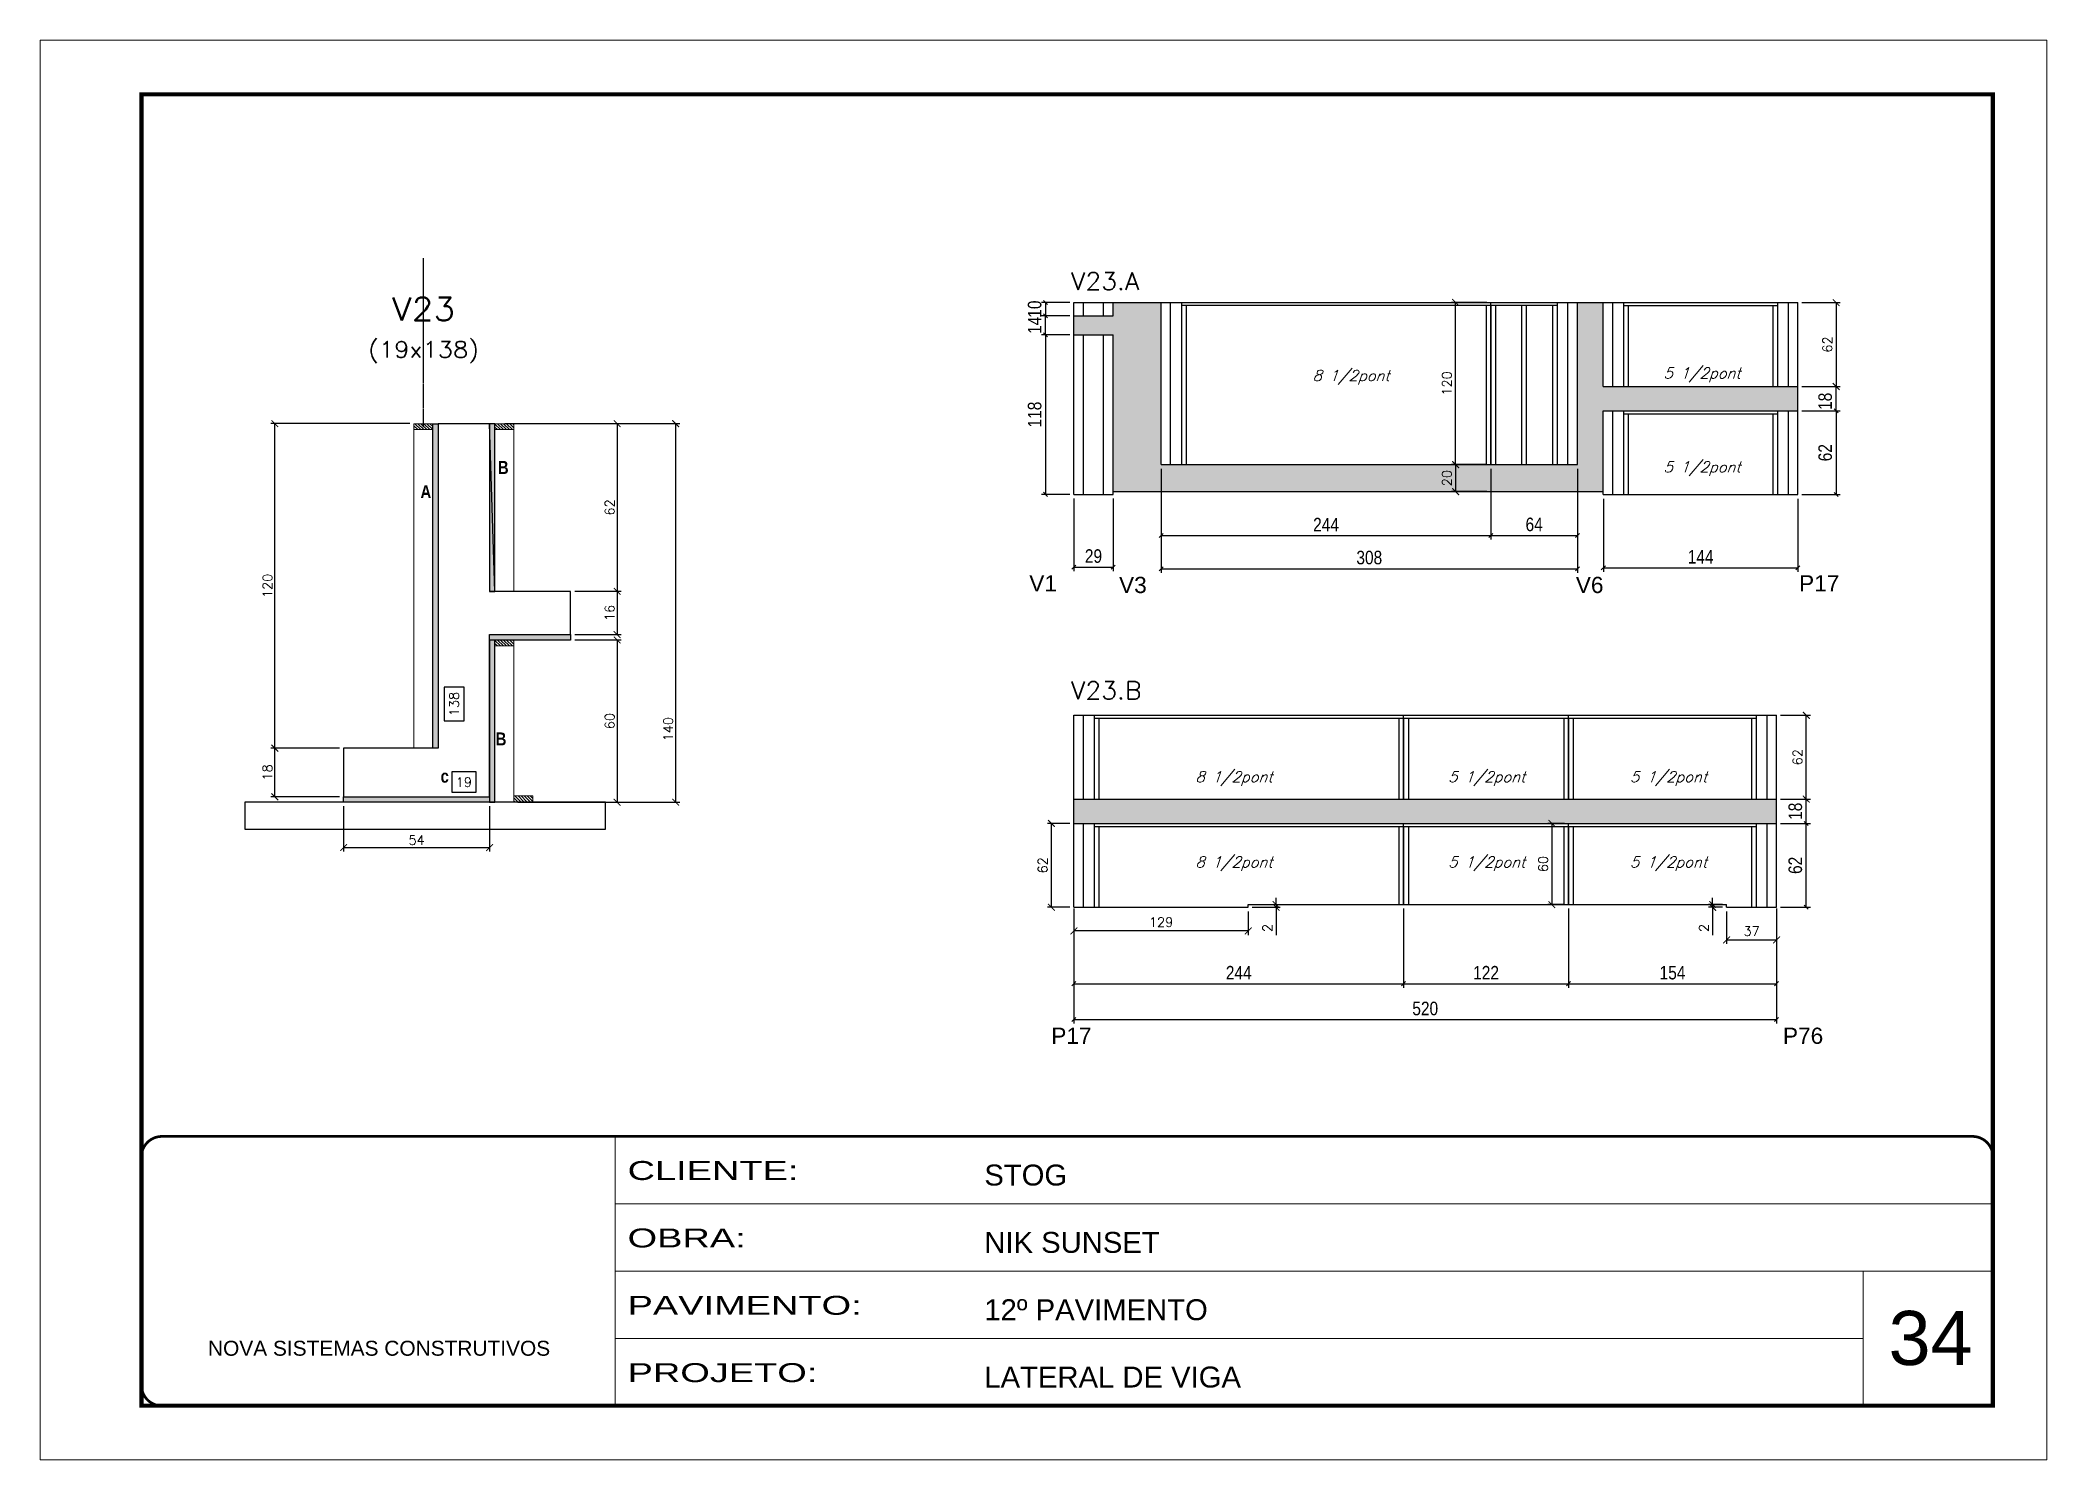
# Model space of a CAD drawing. Extents: x -10448 to -1189, y -11772 to 17235.
# Drawn here: x -8863 to -7378, y 6606 to 7656 of the extents above; entities that cross this region are included whole.
import ezdxf
from ezdxf.enums import TextEntityAlignment as Align

# ---------------------------------------------------------------- set-up
doc = ezdxf.new("R2010")
doc.units = 0
for name, pattern in [('CONTINUO', [0]), ('DASHED', [0.75, 0.5, -0.25]), ('HIDDEN', [0.375, 0.25, -0.125])]:
    doc.linetypes.add(name, pattern=pattern)
for name, color, linetype in [('5', 5, 'Continuous'), ('barrote', 251, 'Continuous'), ('COTA', 241, 'Continuous'), ('Cota Seção (2x)', 4, 'Continuous'), ('detalhes', 4, 'Continuous'), ('Painéis', 200, 'Continuous'), ('SARR_2.2x7', 40, 'Continuous'), ('SARR_3.5x7', 81, 'Continuous'), ('texto', 7, 'Continuous'), ('Texto de Titulo', 7, 'Continuous'), ('Texto Qtd Sarr', 242, 'Continuous')]:
    doc.layers.add(name, color=color, linetype=linetype)
for name, color, linetype, lineweight in [('CARIMBO', 255, 'Continuous', 9), ('CONCRETO', 251, 'Continuous', 25), ('Folhas', 255, 'Continuous', 9), ('Hachura', 251, 'Continuous', 9), ('Madeira', 126, 'Continuous', 18), ('SARRAFO DE PRESSAO', 251, 'DASHED', 9), ('Texto Seção', 7, 'Continuous', 15)]:
    doc.layers.add(name, color=color, linetype=linetype, lineweight=lineweight)
doc.styles.add('ARIAL', font='arial.ttf')
doc.styles.add('COTA TECNICA', font='techl___.ttf', dxfattribs={"height": 10})
doc.styles.add('REGUA-120', font='ROMANS.shx', dxfattribs={"height": 15})
doc.styles.add('Romans', font='romans.shx')
doc.styles.get("Standard").update_dxf_attribs({"font": 'arial.ttf'})
doc.styles.add('TECNICA', font='techb___.ttf', dxfattribs={"height": 10})
doc.styles.add('Tecnologia', font='')
doc.styles.get('Tecnologia').set_extended_font_data('Forgotten Futurist')
doc.dimstyles.new('Cota Paínel', dxfattribs={"dimtxt": 7, "dimasz": 5, "dimexe": 3, "dimexo": 3, "dimgap": 3, "dimtad": 1, "dimdec": 1, "dimzin": 12, "dimdsep": 46, "dimtxsty": 'Romans', "dimblk": 'ARCHTICK', "dimcen": 0, "dimclrd": 4, "dimclre": 4, "dimclrt": 1, "dimadec": 1, "dimazin": 3, "dimtfac": 1, "dimtdec": 1, "dimtmove": 0, "dimatfit": 3, "dimldrblk": 'OBLIQUE', "dimfxl": 1, "dimtolj": 1, "dimtzin": 12, "dimarcsym": 0})
doc.dimstyles.new('Cota Seção (2x)', dxfattribs={"dimtxt": 7, "dimasz": 5, "dimexe": 3, "dimexo": 3, "dimgap": 2, "dimtad": 3, "dimdec": 1, "dimlfac": 0.5, "dimzin": 12, "dimdsep": 46, "dimtxsty": 'Romans', "dimblk": 'ARCHTICK', "dimcen": 0, "dimclrd": 4, "dimclre": 4, "dimclrt": 1, "dimadec": 1, "dimazin": 3, "dimtfac": 1, "dimtdec": 1, "dimtmove": 0, "dimatfit": 3, "dimldrblk": 'OBLIQUE', "dimfxl": 1, "dimtolj": 1, "dimtzin": 12, "dimarcsym": 0})
doc.dimstyles.new('Cota Seção interna', dxfattribs={"dimtxt": 7, "dimasz": 6, "dimexe": 0.18, "dimexo": 2, "dimgap": -4, "dimtad": 3, "dimdec": 1, "dimlfac": 0.5, "dimzin": 12, "dimdsep": 46, "dimtxsty": 'Romans', "dimblk": 'ARCHTICK', "dimcen": 0.09, "dimse1": 1, "dimse2": 1, "dimsd1": 1, "dimsd2": 1, "dimclrd": 180, "dimclre": 5, "dimclrt": 1, "dimadec": 0, "dimazin": 3, "dimtfac": 1, "dimtdec": 1, "dimtofl": 0, "dimtmove": 0, "dimatfit": 3, "dimldrblk": 'ARCHTICK', "dimfxl": 1, "dimtolj": 1, "dimtzin": 0, "dimarcsym": 0})
doc.dimstyles.new('PAINEL', dxfattribs={"dimtxt": 10, "dimasz": 3, "dimexe": 3, "dimexo": 3, "dimgap": 3, "dimtad": 1, "dimdec": 1, "dimzin": 12, "dimdsep": 46, "dimtxsty": 'COTA TECNICA', "dimblk1": 'OBLIQUE', "dimblk2": 'OBLIQUE', "dimsah": 1, "dimcen": 0.9, "dimclrd": 4, "dimclre": 4, "dimclrt": 240, "dimadec": 1, "dimazin": 3, "dimtfac": 1, "dimtdec": 1, "dimtmove": 0, "dimatfit": 3, "dimfxl": 1, "dimtolj": 1, "dimtzin": 12, "dimarcsym": 0})

msp = doc.modelspace()

# ---------------------------------------------------------------- texts
at = {"layer": '5', "linetype": 'Continuous'}
for s, rotation, p in [('V1', 0.00004, (-8131.32, 7247.88)), ('V3', 0.00004, (-8064.88, 7246.7)), ('V6', 0.00004, (-7726.87, 7246.7)), ('P17', 359.99996, (-7561.67, 7247.91)), ('P17', 0.00004, (-8115.04, 6913.28)), ('P76', 0.00004, (-7573.6, 6913.28))]:
    msp.add_text(s, height=12, rotation=rotation, dxfattribs=at).set_placement(p)
at = {"layer": 'CARIMBO', "style": 'ARIAL'}
msp.add_text('34', height=40, dxfattribs=at).set_placement((-7495.42, 6675.77))
at = {"layer": 'detalhes', "style": 'TECNICA'}
for s, p in [('B', (-8524.54, 7334.75)), ('A', (-8581.81, 7316.89)), ('B', (-8526.19, 7133.99)), ('c', (-8566.95, 7106.46))]:
    msp.add_text(s, height=9.6, dxfattribs=at).set_placement(p)
at = {"layer": 'texto', "color": 2, "char_height": 8, "attachment_point": 5, "style": 'Romans'}
for s, insert in [('{\\Q19;\\C256;8 1/2pont}', (-7893.12, 7406.27)), ('{\\Q19;\\C256;5 1/2pont}', (-7633.41, 7408.08)), ('{\\Q19;\\C256;5 1/2pont}', (-7633.41, 7338.73)), ('{\\Q19;\\C256;8 1/2pont}', (-7979.79, 7109.51)), ('{\\Q19;\\C256;5 1/2pont}', (-7792.79, 7109.51)), ('{\\Q19;\\C256;5 1/2pont}', (-7658.26, 7109.51)), ('{\\Q19;\\C256;8 1/2pont}', (-7979.79, 7046.51)), ('{\\Q19;\\C256;5 1/2pont}', (-7792.79, 7046.51)), ('{\\Q19;\\C256;5 1/2pont}', (-7658.26, 7046.51))]:
    msp.add_mtext(s, dxfattribs=dict(at, insert=insert))
at = {"layer": 'Texto Seção', "style": 'REGUA-120', "width": 1.05}
for s, p in [('V23.A', (-8100.29, 7470.9)), ('V23.B', (-8100.29, 7168.21))]:
    msp.add_text(s, height=13, dxfattribs=at).set_placement(p)

# ---------------------------------------------------------------- blocks, each defined once
blk = doc.blocks.new('9999999999')
at = {"color": 30, "linetype": 'CONTINUO'}
for p, q in [((98564.6, 34230.2), (98564.6, 34429.4)), ((98564.6, 34379.6), (99584, 34379.6)), ((98564.6, 34329.8), (99488, 34329.8)), ((99584, 34329.8), (99488, 34329.8)), ((99488, 34329.8), (99488, 34230.2)), ((98564.6, 34280), (99488, 34280))]:
    blk.add_line(p, q, dxfattribs=at)
at = {"color": 30, "linetype": 'CONTINUO', "const_width": 2}
blk.add_lwpolyline([(99584, 34230.2), (99584, 34414.4, 0.414214), (99569, 34429.4), (98229, 34429.4, 0.414214), (98214, 34414.4), (98214, 34245.2, 0.414214), (98229, 34230.2), (99584, 34230.2)], format="xyb", dxfattribs=at)
at = {"layer": 'Folhas'}
blk.add_lwpolyline([(98139, 34190.2), (99624, 34190.2), (99624, 35240.2), (98139, 35240.2)], close=True, dxfattribs=at)
at = {"layer": 'Folhas', "color": 30, "const_width": 3}
blk.add_lwpolyline([(98214, 34230.2), (99584, 34230.2), (99584, 35200.2), (98214, 35200.2)], close=True, dxfattribs=at)
at = {"color": 7, "linetype": 'Continuous', "ltscale": 5, "style": 'ARIAL'}
for s, height, p in [('STOG', 15.48, (98837.7, 34393.1)), ('NIK SUNSET', 15.48, (98837.7, 34343.3)), ('12º PAVIMENTO', 15.483, (98837.7, 34293.5)), ('NOVA SISTEMAS CONSTRUTIVOS', 11.059, (98263.2, 34267.2)), ('LATERAL DE VIGA', 15.483, (98837.7, 34243.7))]:
    blk.add_text(s, height=height, dxfattribs=at).set_placement(p)
at = {"layer": 'Folhas', "color": 7, "style": 'Tecnologia', "width": 1.5}
for s, p in [('CLIENTE:', (98573.7, 34397.2)), ('OBRA:', (98573.7, 34347.3)), ('PAVIMENTO:', (98573.7, 34297.5)), ('PROJETO:', (98573.7, 34247.7))]:
    blk.add_text(s, height=14, dxfattribs=at).set_placement(p)
blk = doc.blocks.new('_ArchTick')
at = {"color": 0, "linetype": 'ByBlock', "const_width": 0.15}
blk.add_lwpolyline([(-0.5, -0.5), (0.5, 0.5)], dxfattribs=at)
blk = doc.blocks.new('*D935')
at = {"layer": 'COTA', "color": 4, "lineweight": -2, "transparency": 16777216}
for p, q in [((-8519.3, 7372), (-8433.3, 7372)), ((-8436.3, 7372), (-8436.3, 7248)), ((-8467.7, 7248), (-8433.3, 7248))]:
    blk.add_line(p, q, dxfattribs=at)
at = {"layer": 'Defpoints', "color": 0, "transparency": 16777216}
for p in [(-8522.3, 7372), (-8470.7, 7248), (-8436.3, 7248)]:
    blk.add_point(p, dxfattribs=at)
at = {"layer": 'COTA', "color": 4, "lineweight": -2, "transparency": 16777216, "xscale": 5, "yscale": 5, "zscale": 5}
for p, rotation in [((-8436.3, 7372), 90), ((-8436.3, 7248), 270)]:
    blk.add_blockref('_ArchTick', p, dxfattribs=dict(at, rotation=rotation))
at = {"layer": 'COTA', "color": 1, "transparency": 16777216, "insert": (-8441.8, 7310), "char_height": 7, "attachment_point": 5, "rotation": 90, "style": 'Romans'}
blk.add_mtext('\\A1;62', dxfattribs=at)
blk = doc.blocks.new('_Oblique')
at = {"color": 0, "linetype": 'ByBlock', "lineweight": -2}
blk.add_line((-0.5, -0.5), (0.5, 0.5), dxfattribs=at)
blk = doc.blocks.new('*D936')
at = {"layer": 'COTA', "color": 4, "lineweight": -2, "transparency": 16777216}
for p, q in [((-8467.7, 7248), (-8433.3, 7248)), ((-8436.3, 7248), (-8436.3, 7216)), ((-8467.7, 7216), (-8433.3, 7216))]:
    blk.add_line(p, q, dxfattribs=at)
at = {"layer": 'Defpoints', "color": 0, "transparency": 16777216}
for p in [(-8470.7, 7248), (-8470.7, 7216), (-8436.3, 7216)]:
    blk.add_point(p, dxfattribs=at)
at = {"layer": 'COTA', "color": 4, "lineweight": -2, "transparency": 16777216, "xscale": 5, "yscale": 5, "zscale": 5}
for p, rotation in [((-8436.3, 7248), 90), ((-8436.3, 7216), 270)]:
    blk.add_blockref('_ArchTick', p, dxfattribs=dict(at, rotation=rotation))
at = {"layer": 'COTA', "color": 1, "transparency": 16777216, "insert": (-8441.8, 7232), "char_height": 7, "attachment_point": 5, "rotation": 90, "style": 'Romans'}
blk.add_mtext('\\A1;16', dxfattribs=at)
blk = doc.blocks.new('*D937')
at = {"layer": 'COTA', "color": 4, "lineweight": -2, "transparency": 16777216}
for p, q in [((-8467.7, 7212), (-8433.3, 7212)), ((-8436.3, 7212), (-8436.3, 7092)), ((-8509.7, 7092), (-8433.3, 7092))]:
    blk.add_line(p, q, dxfattribs=at)
at = {"layer": 'Defpoints', "color": 0, "transparency": 16777216}
for p in [(-8470.7, 7212), (-8512.7, 7092), (-8436.3, 7092)]:
    blk.add_point(p, dxfattribs=at)
at = {"layer": 'COTA', "color": 4, "lineweight": -2, "transparency": 16777216, "xscale": 5, "yscale": 5, "zscale": 5}
for p, rotation in [((-8436.3, 7212), 90), ((-8436.3, 7092), 270)]:
    blk.add_blockref('_ArchTick', p, dxfattribs=dict(at, rotation=rotation))
at = {"layer": 'COTA', "color": 1, "transparency": 16777216, "insert": (-8441.8, 7152), "char_height": 7, "attachment_point": 5, "rotation": 90, "style": 'Romans'}
blk.add_mtext('\\A1;60', dxfattribs=at)
blk = doc.blocks.new('*D938')
at = {"layer": 'COTA', "color": 4, "lineweight": -2, "transparency": 16777216}
for p, q in [((-8519.3, 7372), (-8390, 7372)), ((-8393, 7372), (-8393, 7092)), ((-8509.7, 7092), (-8390, 7092))]:
    blk.add_line(p, q, dxfattribs=at)
at = {"layer": 'Defpoints', "color": 0, "transparency": 16777216}
for p in [(-8522.3, 7372), (-8512.7, 7092), (-8393, 7092)]:
    blk.add_point(p, dxfattribs=at)
at = {"layer": 'COTA', "color": 4, "lineweight": -2, "transparency": 16777216, "xscale": 5, "yscale": 5, "zscale": 5}
for p, rotation in [((-8393, 7372), 90), ((-8393, 7092), 270)]:
    blk.add_blockref('_ArchTick', p, dxfattribs=dict(at, rotation=rotation))
at = {"layer": 'COTA', "color": 1, "transparency": 16777216, "insert": (-8398.5, 7146), "char_height": 7, "attachment_point": 5, "rotation": 90, "style": 'Romans'}
blk.add_mtext('\\A1;140', dxfattribs=at)
blk = doc.blocks.new('*D939')
at = {"layer": 'Cota Seção (2x)', "color": 180, "lineweight": -2, "transparency": 16777216}
for p, q in [((-8549.4, 7177.1), (-8564.4, 7177.1)), ((-8564.4, 7177.1), (-8564.4, 7152.1)), ((-8549.4, 7152.1), (-8549.4, 7177.1)), ((-8564.4, 7152.1), (-8549.4, 7152.1))]:
    blk.add_line(p, q, dxfattribs=at)
at = {"layer": 'Defpoints', "color": 0, "transparency": 16777216}
for p in [(-8530.7, 7372), (-8545.4, 7096), (-8530.7, 7096)]:
    blk.add_point(p, dxfattribs=at)
at = {"layer": 'Cota Seção (2x)', "color": 1, "transparency": 16777216, "insert": (-8556.9, 7164.6), "char_height": 7, "attachment_point": 5, "rotation": 90, "style": 'Romans'}
blk.add_mtext('\\A1;138', dxfattribs=at)
blk = doc.blocks.new('*D940')
at = {"layer": 'COTA', "color": 4, "lineweight": -2, "transparency": 16777216}
for p, q in [((-8638.7, 7089), (-8638.7, 7055.5)), ((-8530.7, 7089), (-8530.7, 7055.5)), ((-8638.7, 7058.5), (-8530.7, 7058.5))]:
    blk.add_line(p, q, dxfattribs=at)
at = {"layer": 'Defpoints', "color": 0, "transparency": 16777216}
for p in [(-8638.7, 7092), (-8530.7, 7092), (-8530.7, 7058.5)]:
    blk.add_point(p, dxfattribs=at)
at = {"layer": 'COTA', "color": 4, "lineweight": -2, "transparency": 16777216, "xscale": 5, "yscale": 5, "zscale": 5, "rotation": 180}
blk.add_blockref('_ArchTick', (-8638.7, 7058.5), dxfattribs=at)
at = {"layer": 'COTA', "color": 4, "lineweight": -2, "transparency": 16777216, "xscale": 5, "yscale": 5, "zscale": 5}
blk.add_blockref('_ArchTick', (-8530.7, 7058.5), dxfattribs=at)
at = {"layer": 'COTA', "color": 1, "transparency": 16777216, "insert": (-8584.7, 7064), "char_height": 7, "attachment_point": 5, "style": 'Romans'}
blk.add_mtext('\\A1;54', dxfattribs=at)
blk = doc.blocks.new('*D941')
at = {"layer": 'Cota Seção (2x)', "color": 180, "lineweight": -2, "transparency": 16777216}
for p, q in [((-8540.7, 7114.4), (-8558.7, 7114.4)), ((-8558.7, 7114.4), (-8558.7, 7099.4)), ((-8540.7, 7099.4), (-8540.7, 7114.4)), ((-8558.7, 7099.4), (-8540.7, 7099.4))]:
    blk.add_line(p, q, dxfattribs=at)
at = {"layer": 'Defpoints', "color": 0, "transparency": 16777216}
for p in [(-8568.7, 7372), (-8530.7, 7372), (-8530.7, 7095.4)]:
    blk.add_point(p, dxfattribs=at)
at = {"layer": 'Cota Seção (2x)', "color": 1, "transparency": 16777216, "insert": (-8549.7, 7106.9), "char_height": 7, "attachment_point": 5, "style": 'Romans'}
blk.add_mtext('\\A1;19', dxfattribs=at)
blk = doc.blocks.new('*D942')
at = {"layer": 'COTA', "color": 4, "lineweight": -2, "transparency": 16777216}
for p, q in [((-8641.7, 7132), (-8692.6, 7132)), ((-8689.6, 7096), (-8689.6, 7132)), ((-8641.7, 7096), (-8692.6, 7096))]:
    blk.add_line(p, q, dxfattribs=at)
at = {"layer": 'Defpoints', "color": 0, "transparency": 16777216}
for p in [(-8689.6, 7132), (-8638.7, 7132), (-8638.7, 7096)]:
    blk.add_point(p, dxfattribs=at)
at = {"layer": 'COTA', "color": 4, "lineweight": -2, "transparency": 16777216, "xscale": 5, "yscale": 5, "zscale": 5}
for p, rotation in [((-8689.6, 7132), 90), ((-8689.6, 7096), 270)]:
    blk.add_blockref('_ArchTick', p, dxfattribs=dict(at, rotation=rotation))
at = {"layer": 'COTA', "color": 1, "transparency": 16777216, "insert": (-8695.1, 7114), "char_height": 7, "attachment_point": 5, "rotation": 90, "style": 'Romans'}
blk.add_mtext('\\A1;18', dxfattribs=at)
blk = doc.blocks.new('*D943')
at = {"layer": 'COTA', "color": 4, "lineweight": -2, "transparency": 16777216}
for p, q in [((-8589.7, 7372), (-8692.6, 7372)), ((-8689.6, 7132), (-8689.6, 7372)), ((-8641.7, 7132), (-8692.6, 7132))]:
    blk.add_line(p, q, dxfattribs=at)
at = {"layer": 'Defpoints', "color": 0, "transparency": 16777216}
for p in [(-8689.6, 7372), (-8586.7, 7372), (-8638.7, 7132)]:
    blk.add_point(p, dxfattribs=at)
at = {"layer": 'COTA', "color": 4, "lineweight": -2, "transparency": 16777216, "xscale": 5, "yscale": 5, "zscale": 5}
for p, rotation in [((-8689.6, 7372), 90), ((-8689.6, 7132), 270)]:
    blk.add_blockref('_ArchTick', p, dxfattribs=dict(at, rotation=rotation))
at = {"layer": 'COTA', "color": 1, "transparency": 16777216, "insert": (-8695.1, 7252), "char_height": 7, "attachment_point": 5, "rotation": 90, "style": 'Romans'}
blk.add_mtext('\\A1;120', dxfattribs=at)
blk = doc.blocks.new('titulo1')
at = {"layer": 'Defpoints', "color": 252, "linetype": 'HIDDEN', "ltscale": 2}
blk.add_line((0, 0), (0, 125), dxfattribs=at)
at = {"layer": 'Defpoints', "style": 'Romans', "oblique": 15}
blk.add_attdef('FOLHA', text='', height=10, dxfattribs=at).set_placement((0, 15.6), align=Align.MIDDLE_CENTER)
at = {"layer": 'Texto Qtd Sarr', "color": 3, "style": 'Romans', "oblique": 15}
for tag, height, p in [('TITULO', 17, (0, 71.4)), ('SEÇÃO', 12, (0, 41.5))]:
    blk.add_attdef(tag, text='', height=height, dxfattribs=at).set_placement(p, align=Align.MIDDLE_CENTER)
blk = doc.blocks.new('*D946')
at = {"layer": 'COTA', "color": 4, "linetype": 'ByBlock', "lineweight": -2, "transparency": 16777216}
for p, q in [((-8033.7, 7338.7), (-8033.7, 7286.3)), ((-7789.7, 7338.7), (-7789.7, 7286.3)), ((-8033.7, 7289.3), (-7789.7, 7289.3))]:
    blk.add_line(p, q, dxfattribs=at)
at = {"layer": 'Defpoints', "color": 0, "linetype": 'ByBlock', "transparency": 16777216}
for p in [(-8033.7, 7341.7), (-7789.7, 7341.7), (-7789.7, 7289.3)]:
    blk.add_point(p, dxfattribs=at)
at = {"layer": 'COTA', "color": 4, "linetype": 'ByBlock', "lineweight": -2, "transparency": 16777216, "xscale": 3, "yscale": 3, "zscale": 3, "rotation": 180}
blk.add_blockref('_Oblique', (-8033.7, 7289.3), dxfattribs=at)
at = {"layer": 'COTA', "color": 4, "linetype": 'ByBlock', "lineweight": -2, "transparency": 16777216, "xscale": 3, "yscale": 3, "zscale": 3}
blk.add_blockref('_Oblique', (-7789.7, 7289.3), dxfattribs=at)
at = {"layer": 'COTA', "color": 240, "linetype": 'ByBlock', "transparency": 16777216, "insert": (-7911.7, 7297.3), "char_height": 10, "attachment_point": 5, "style": 'COTA TECNICA'}
blk.add_mtext('\\A1;244', dxfattribs=at)
blk = doc.blocks.new('*D947')
at = {"layer": 'COTA', "color": 4, "linetype": 'ByBlock', "lineweight": -2, "transparency": 16777216}
for p, q in [((-7789.7, 7338.7), (-7789.7, 7286.3)), ((-7725.7, 7338.7), (-7725.7, 7286.3)), ((-7789.7, 7289.3), (-7725.7, 7289.3))]:
    blk.add_line(p, q, dxfattribs=at)
at = {"layer": 'Defpoints', "color": 0, "linetype": 'ByBlock', "transparency": 16777216}
for p in [(-7789.7, 7341.7), (-7725.7, 7341.7), (-7725.7, 7289.3)]:
    blk.add_point(p, dxfattribs=at)
at = {"layer": 'COTA', "color": 4, "linetype": 'ByBlock', "lineweight": -2, "transparency": 16777216, "xscale": 3, "yscale": 3, "zscale": 3, "rotation": 180}
blk.add_blockref('_Oblique', (-7789.7, 7289.3), dxfattribs=at)
at = {"layer": 'COTA', "color": 4, "linetype": 'ByBlock', "lineweight": -2, "transparency": 16777216, "xscale": 3, "yscale": 3, "zscale": 3}
blk.add_blockref('_Oblique', (-7725.7, 7289.3), dxfattribs=at)
at = {"layer": 'COTA', "color": 240, "linetype": 'ByBlock', "transparency": 16777216, "insert": (-7757.7, 7297.4), "char_height": 10, "attachment_point": 5, "style": 'COTA TECNICA'}
blk.add_mtext('\\A1;64', dxfattribs=at)
blk = doc.blocks.new('*D949')
at = {"layer": 'COTA', "color": 4, "linetype": 'ByBlock', "lineweight": -2, "transparency": 16777216}
for p, q in [((-8033.7, 7338.7), (-8033.7, 7261.7)), ((-7725.7, 7338.7), (-7725.7, 7261.7)), ((-8033.7, 7264.7), (-7725.7, 7264.7))]:
    blk.add_line(p, q, dxfattribs=at)
at = {"layer": 'Defpoints', "color": 0, "linetype": 'ByBlock', "transparency": 16777216}
for p in [(-8033.7, 7341.7), (-7725.7, 7341.7), (-7725.7, 7264.7)]:
    blk.add_point(p, dxfattribs=at)
at = {"layer": 'COTA', "color": 4, "linetype": 'ByBlock', "lineweight": -2, "transparency": 16777216, "xscale": 3, "yscale": 3, "zscale": 3, "rotation": 180}
blk.add_blockref('_Oblique', (-8033.7, 7264.7), dxfattribs=at)
at = {"layer": 'COTA', "color": 4, "linetype": 'ByBlock', "lineweight": -2, "transparency": 16777216, "xscale": 3, "yscale": 3, "zscale": 3}
blk.add_blockref('_Oblique', (-7725.7, 7264.7), dxfattribs=at)
at = {"layer": 'COTA', "color": 240, "linetype": 'ByBlock', "transparency": 16777216, "insert": (-7879.7, 7272.9), "char_height": 10, "attachment_point": 5, "style": 'COTA TECNICA'}
blk.add_mtext('\\A1;308', dxfattribs=at)
blk = doc.blocks.new('*D948')
at = {"layer": 'COTA', "color": 4, "linetype": 'ByBlock', "lineweight": -2, "transparency": 16777216}
for p, q in [((-8098.3, 7316.7), (-8098.3, 7262.9)), ((-8069.3, 7316.7), (-8069.3, 7262.9)), ((-8098.3, 7265.9), (-8069.3, 7265.9))]:
    blk.add_line(p, q, dxfattribs=at)
at = {"layer": 'Defpoints', "color": 0, "linetype": 'ByBlock', "transparency": 16777216}
for p in [(-8098.3, 7319.7), (-8069.3, 7319.7), (-8069.3, 7265.9)]:
    blk.add_point(p, dxfattribs=at)
at = {"layer": 'COTA', "color": 4, "linetype": 'ByBlock', "lineweight": -2, "transparency": 16777216, "xscale": 3, "yscale": 3, "zscale": 3, "rotation": 180}
blk.add_blockref('_Oblique', (-8098.3, 7265.9), dxfattribs=at)
at = {"layer": 'COTA', "color": 4, "linetype": 'ByBlock', "lineweight": -2, "transparency": 16777216, "xscale": 3, "yscale": 3, "zscale": 3}
blk.add_blockref('_Oblique', (-8069.3, 7265.9), dxfattribs=at)
at = {"layer": 'COTA', "color": 240, "linetype": 'ByBlock', "transparency": 16777216, "insert": (-8083.8, 7274), "char_height": 10, "attachment_point": 5, "style": 'COTA TECNICA'}
blk.add_mtext('\\A1;29', dxfattribs=at)
blk = doc.blocks.new('*D944')
at = {"layer": 'COTA', "color": 4, "linetype": 'ByBlock', "lineweight": -2, "transparency": 16777216}
for p, q in [((-8101.3, 7437.7), (-8122.2, 7437.7)), ((-8119.2, 7437.7), (-8119.2, 7319.7)), ((-8101.3, 7319.7), (-8122.2, 7319.7))]:
    blk.add_line(p, q, dxfattribs=at)
at = {"layer": 'Defpoints', "color": 0, "linetype": 'ByBlock', "transparency": 16777216}
for p in [(-8098.3, 7437.7), (-8119.2, 7319.7), (-8098.3, 7319.7)]:
    blk.add_point(p, dxfattribs=at)
at = {"layer": 'COTA', "color": 4, "linetype": 'ByBlock', "lineweight": -2, "transparency": 16777216, "xscale": 3, "yscale": 3, "zscale": 3}
for p, rotation in [((-8119.2, 7437.7), 90), ((-8119.2, 7319.7), 270)]:
    blk.add_blockref('_Oblique', p, dxfattribs=dict(at, rotation=rotation))
at = {"layer": 'COTA', "color": 240, "linetype": 'ByBlock', "transparency": 16777216, "insert": (-8127.3, 7378.7), "char_height": 10, "attachment_point": 5, "rotation": 90, "style": 'COTA TECNICA'}
blk.add_mtext('\\A1;118', dxfattribs=at)
blk = doc.blocks.new('*D945')
at = {"layer": 'COTA', "color": 4, "linetype": 'ByBlock', "lineweight": -2, "transparency": 16777216}
for p, q in [((-8101.3, 7451.7), (-8122.2, 7451.7)), ((-8119.2, 7437.7), (-8119.2, 7451.7)), ((-8101.3, 7437.7), (-8122.2, 7437.7))]:
    blk.add_line(p, q, dxfattribs=at)
at = {"layer": 'Defpoints', "color": 0, "linetype": 'ByBlock', "transparency": 16777216}
for p in [(-8119.2, 7451.7), (-8098.3, 7451.7), (-8098.3, 7437.7)]:
    blk.add_point(p, dxfattribs=at)
at = {"layer": 'COTA', "color": 4, "linetype": 'ByBlock', "lineweight": -2, "transparency": 16777216, "xscale": 3, "yscale": 3, "zscale": 3}
for p, rotation in [((-8119.2, 7451.7), 90), ((-8119.2, 7437.7), 270)]:
    blk.add_blockref('_Oblique', p, dxfattribs=dict(at, rotation=rotation))
at = {"layer": 'COTA', "color": 240, "linetype": 'ByBlock', "transparency": 16777216, "insert": (-8127.3, 7444.7), "char_height": 10, "attachment_point": 5, "rotation": 90, "style": 'COTA TECNICA'}
blk.add_mtext('\\A1;14', dxfattribs=at)
blk = doc.blocks.new('*D950')
at = {"layer": 'COTA', "color": 4, "linetype": 'ByBlock', "lineweight": -2, "transparency": 16777216}
for p, q in [((-8101.3, 7461.7), (-8122.2, 7461.7)), ((-8119.2, 7461.7), (-8119.2, 7451.7)), ((-8101.3, 7451.7), (-8122.2, 7451.7))]:
    blk.add_line(p, q, dxfattribs=at)
at = {"layer": 'Defpoints', "color": 0, "linetype": 'ByBlock', "transparency": 16777216}
for p in [(-8098.3, 7461.7), (-8119.2, 7451.7), (-8098.3, 7451.7)]:
    blk.add_point(p, dxfattribs=at)
at = {"layer": 'COTA', "color": 4, "linetype": 'ByBlock', "lineweight": -2, "transparency": 16777216, "xscale": 3, "yscale": 3, "zscale": 3}
for p, rotation in [((-8119.2, 7461.7), 90), ((-8119.2, 7451.7), 270)]:
    blk.add_blockref('_Oblique', p, dxfattribs=dict(at, rotation=rotation))
at = {"layer": 'COTA', "color": 240, "linetype": 'ByBlock', "transparency": 16777216, "insert": (-8127.3, 7456.7), "char_height": 10, "attachment_point": 5, "rotation": 90, "style": 'COTA TECNICA'}
blk.add_mtext('\\A1;10', dxfattribs=at)
blk = doc.blocks.new('*D953')
at = {"layer": 'COTA', "color": 4, "linetype": 'ByBlock', "lineweight": -2, "transparency": 16777216}
for p, q in [((-7706.5, 7316.5), (-7706.5, 7262.4)), ((-7562.5, 7316.5), (-7562.5, 7262.4)), ((-7706.5, 7265.4), (-7562.5, 7265.4))]:
    blk.add_line(p, q, dxfattribs=at)
at = {"layer": 'Defpoints', "color": 0, "linetype": 'ByBlock', "transparency": 16777216}
for p in [(-7706.5, 7319.5), (-7562.5, 7319.5), (-7562.5, 7265.4)]:
    blk.add_point(p, dxfattribs=at)
at = {"layer": 'COTA', "color": 4, "linetype": 'ByBlock', "lineweight": -2, "transparency": 16777216, "xscale": 3, "yscale": 3, "zscale": 3, "rotation": 180}
blk.add_blockref('_Oblique', (-7706.5, 7265.4), dxfattribs=at)
at = {"layer": 'COTA', "color": 4, "linetype": 'ByBlock', "lineweight": -2, "transparency": 16777216, "xscale": 3, "yscale": 3, "zscale": 3}
blk.add_blockref('_Oblique', (-7562.5, 7265.4), dxfattribs=at)
at = {"layer": 'COTA', "color": 240, "linetype": 'ByBlock', "transparency": 16777216, "insert": (-7634.5, 7273.5), "char_height": 10, "attachment_point": 5, "style": 'COTA TECNICA'}
blk.add_mtext('\\A1;144', dxfattribs=at)
blk = doc.blocks.new('*D951')
at = {"layer": 'COTA', "color": 4, "linetype": 'ByBlock', "lineweight": -2, "transparency": 16777216}
for p, q in [((-7559.5, 7381.5), (-7531.2, 7381.5)), ((-7534.2, 7381.5), (-7534.2, 7319.5)), ((-7559.5, 7319.5), (-7531.2, 7319.5))]:
    blk.add_line(p, q, dxfattribs=at)
at = {"layer": 'Defpoints', "color": 0, "linetype": 'ByBlock', "transparency": 16777216}
for p in [(-7562.5, 7381.5), (-7562.5, 7319.5), (-7534.2, 7319.5)]:
    blk.add_point(p, dxfattribs=at)
at = {"layer": 'COTA', "color": 4, "linetype": 'ByBlock', "lineweight": -2, "transparency": 16777216, "xscale": 3, "yscale": 3, "zscale": 3}
for p, rotation in [((-7534.2, 7381.5), 90), ((-7534.2, 7319.5), 270)]:
    blk.add_blockref('_Oblique', p, dxfattribs=dict(at, rotation=rotation))
at = {"layer": 'COTA', "color": 240, "linetype": 'ByBlock', "transparency": 16777216, "insert": (-7542.3, 7350.5), "char_height": 10, "attachment_point": 5, "rotation": 90, "style": 'COTA TECNICA'}
blk.add_mtext('\\A1;62', dxfattribs=at)
blk = doc.blocks.new('*D952')
at = {"layer": 'COTA', "color": 4, "linetype": 'ByBlock', "lineweight": -2, "transparency": 16777216}
for p, q in [((-7559.5, 7399.5), (-7531.2, 7399.5)), ((-7534.2, 7381.5), (-7534.2, 7399.5)), ((-7559.5, 7381.5), (-7531.2, 7381.5))]:
    blk.add_line(p, q, dxfattribs=at)
at = {"layer": 'Defpoints', "color": 0, "linetype": 'ByBlock', "transparency": 16777216}
for p in [(-7562.5, 7399.5), (-7534.2, 7399.5), (-7562.5, 7381.5)]:
    blk.add_point(p, dxfattribs=at)
at = {"layer": 'COTA', "color": 4, "linetype": 'ByBlock', "lineweight": -2, "transparency": 16777216, "xscale": 3, "yscale": 3, "zscale": 3}
for p, rotation in [((-7534.2, 7399.5), 90), ((-7534.2, 7381.5), 270)]:
    blk.add_blockref('_Oblique', p, dxfattribs=dict(at, rotation=rotation))
at = {"layer": 'COTA', "color": 240, "linetype": 'ByBlock', "transparency": 16777216, "insert": (-7542.3, 7388.5), "char_height": 10, "attachment_point": 5, "rotation": 90, "style": 'COTA TECNICA'}
blk.add_mtext('\\A1;18', dxfattribs=at)
blk = doc.blocks.new('*D954')
at = {"layer": 'COTA', "color": 4, "lineweight": -2, "transparency": 16777216}
for p, q in [((-7559.5, 7461.5), (-7531.2, 7461.5)), ((-7534.2, 7461.5), (-7534.2, 7399.5)), ((-7559.5, 7399.5), (-7531.2, 7399.5))]:
    blk.add_line(p, q, dxfattribs=at)
at = {"layer": 'Defpoints', "color": 0, "transparency": 16777216}
for p in [(-7562.5, 7461.5), (-7562.5, 7399.5), (-7534.2, 7399.5)]:
    blk.add_point(p, dxfattribs=at)
at = {"layer": 'COTA', "color": 4, "lineweight": -2, "transparency": 16777216, "xscale": 5, "yscale": 5, "zscale": 5}
for p, rotation in [((-7534.2, 7461.5), 90), ((-7534.2, 7399.5), 270)]:
    blk.add_blockref('_ArchTick', p, dxfattribs=dict(at, rotation=rotation))
at = {"layer": 'COTA', "color": 1, "transparency": 16777216, "insert": (-7540.7, 7430.5), "char_height": 7, "attachment_point": 5, "rotation": 90, "style": 'Romans'}
blk.add_mtext('\\A1;62', dxfattribs=at)
blk = doc.blocks.new('*D955')
at = {"layer": 'COTA', "color": 4, "lineweight": -2, "transparency": 16777216}
for p, q in [((-7792.7, 7461.7), (-7818.8, 7461.7)), ((-7815.8, 7341.7), (-7815.8, 7461.7)), ((-7792.7, 7341.7), (-7818.8, 7341.7))]:
    blk.add_line(p, q, dxfattribs=at)
at = {"layer": 'Defpoints', "color": 0, "transparency": 16777216}
for p in [(-7815.8, 7461.7), (-7789.7, 7461.7), (-7789.7, 7341.7)]:
    blk.add_point(p, dxfattribs=at)
at = {"layer": 'COTA', "color": 4, "lineweight": -2, "transparency": 16777216, "xscale": 5, "yscale": 5, "zscale": 5}
for p, rotation in [((-7815.8, 7461.7), 90), ((-7815.8, 7341.7), 270)]:
    blk.add_blockref('_ArchTick', p, dxfattribs=dict(at, rotation=rotation))
at = {"layer": 'COTA', "color": 1, "transparency": 16777216, "insert": (-7822.3, 7401.7), "char_height": 7, "attachment_point": 5, "rotation": 90, "style": 'Romans'}
blk.add_mtext('\\A1;120', dxfattribs=at)
blk = doc.blocks.new('*D956')
at = {"layer": 'COTA', "color": 4, "lineweight": -2, "transparency": 16777216}
for p, q in [((-7792.7, 7341.7), (-7818.8, 7341.7)), ((-7815.8, 7341.7), (-7815.8, 7321.7)), ((-7792.7, 7321.7), (-7818.8, 7321.7))]:
    blk.add_line(p, q, dxfattribs=at)
at = {"layer": 'Defpoints', "color": 0, "transparency": 16777216}
for p in [(-7789.7, 7341.7), (-7815.8, 7321.7), (-7789.7, 7321.7)]:
    blk.add_point(p, dxfattribs=at)
at = {"layer": 'COTA', "color": 4, "lineweight": -2, "transparency": 16777216, "xscale": 5, "yscale": 5, "zscale": 5}
for p, rotation in [((-7815.8, 7341.7), 90), ((-7815.8, 7321.7), 270)]:
    blk.add_blockref('_ArchTick', p, dxfattribs=dict(at, rotation=rotation))
at = {"layer": 'COTA', "color": 1, "transparency": 16777216, "insert": (-7822.3, 7331.7), "char_height": 7, "attachment_point": 5, "rotation": 90, "style": 'Romans'}
blk.add_mtext('\\A1;20', dxfattribs=at)
blk = doc.blocks.new('*D957')
at = {"layer": 'COTA', "color": 4, "linetype": 'ByBlock', "lineweight": -2, "transparency": 16777216}
for p, q in [((-7575.3, 7076.3), (-7553.3, 7076.3)), ((-7556.3, 7014.3), (-7556.3, 7076.3)), ((-7575.3, 7014.3), (-7553.3, 7014.3))]:
    blk.add_line(p, q, dxfattribs=at)
at = {"layer": 'Defpoints', "color": 0, "linetype": 'ByBlock', "transparency": 16777216}
for p in [(-7578.3, 7076.3), (-7556.3, 7076.3), (-7578.3, 7014.3)]:
    blk.add_point(p, dxfattribs=at)
at = {"layer": 'COTA', "color": 4, "linetype": 'ByBlock', "lineweight": -2, "transparency": 16777216, "xscale": 3, "yscale": 3, "zscale": 3}
for p, rotation in [((-7556.3, 7076.3), 90), ((-7556.3, 7014.3), 270)]:
    blk.add_blockref('_Oblique', p, dxfattribs=dict(at, rotation=rotation))
at = {"layer": 'COTA', "color": 240, "linetype": 'ByBlock', "transparency": 16777216, "insert": (-7564.4, 7045.3), "char_height": 10, "attachment_point": 5, "rotation": 90, "style": 'COTA TECNICA'}
blk.add_mtext('\\A1;62', dxfattribs=at)
blk = doc.blocks.new('*D958')
at = {"layer": 'COTA', "color": 4, "linetype": 'ByBlock', "lineweight": -2, "transparency": 16777216}
for p, q in [((-7575.3, 7094.3), (-7553.3, 7094.3)), ((-7556.3, 7076.3), (-7556.3, 7094.3)), ((-7575.3, 7076.3), (-7553.3, 7076.3))]:
    blk.add_line(p, q, dxfattribs=at)
at = {"layer": 'Defpoints', "color": 0, "linetype": 'ByBlock', "transparency": 16777216}
for p in [(-7578.3, 7094.3), (-7556.3, 7094.3), (-7578.3, 7076.3)]:
    blk.add_point(p, dxfattribs=at)
at = {"layer": 'COTA', "color": 4, "linetype": 'ByBlock', "lineweight": -2, "transparency": 16777216, "xscale": 3, "yscale": 3, "zscale": 3}
for p, rotation in [((-7556.3, 7094.3), 90), ((-7556.3, 7076.3), 270)]:
    blk.add_blockref('_Oblique', p, dxfattribs=dict(at, rotation=rotation))
at = {"layer": 'COTA', "color": 240, "linetype": 'ByBlock', "transparency": 16777216, "insert": (-7564.4, 7085.3), "char_height": 10, "attachment_point": 5, "rotation": 90, "style": 'COTA TECNICA'}
blk.add_mtext('\\A1;18', dxfattribs=at)
blk = doc.blocks.new('*D959')
at = {"layer": 'COTA', "color": 4, "linetype": 'ByBlock', "lineweight": -2, "transparency": 16777216}
for p, q in [((-8098.3, 7013.3), (-8098.3, 6954.8)), ((-7854.3, 7013.3), (-7854.3, 6954.8)), ((-8098.3, 6957.8), (-7854.3, 6957.8))]:
    blk.add_line(p, q, dxfattribs=at)
at = {"layer": 'Defpoints', "color": 0, "linetype": 'ByBlock', "transparency": 16777216}
for p in [(-8098.3, 7016.3), (-7854.3, 7016.3), (-7854.3, 6957.8)]:
    blk.add_point(p, dxfattribs=at)
at = {"layer": 'COTA', "color": 4, "linetype": 'ByBlock', "lineweight": -2, "transparency": 16777216, "xscale": 3, "yscale": 3, "zscale": 3, "rotation": 180}
blk.add_blockref('_Oblique', (-8098.3, 6957.8), dxfattribs=at)
at = {"layer": 'COTA', "color": 4, "linetype": 'ByBlock', "lineweight": -2, "transparency": 16777216, "xscale": 3, "yscale": 3, "zscale": 3}
blk.add_blockref('_Oblique', (-7854.3, 6957.8), dxfattribs=at)
at = {"layer": 'COTA', "color": 240, "linetype": 'ByBlock', "transparency": 16777216, "insert": (-7976.3, 6965.9), "char_height": 10, "attachment_point": 5, "style": 'COTA TECNICA'}
blk.add_mtext('\\A1;244', dxfattribs=at)
blk = doc.blocks.new('*D960')
at = {"layer": 'COTA', "color": 4, "linetype": 'ByBlock', "lineweight": -2, "transparency": 16777216}
for p, q in [((-7854.3, 7013.3), (-7854.3, 6954.8)), ((-7732.3, 7013.3), (-7732.3, 6954.8)), ((-7854.3, 6957.8), (-7732.3, 6957.8))]:
    blk.add_line(p, q, dxfattribs=at)
at = {"layer": 'Defpoints', "color": 0, "linetype": 'ByBlock', "transparency": 16777216}
for p in [(-7854.3, 7016.3), (-7732.3, 7016.3), (-7732.3, 6957.8)]:
    blk.add_point(p, dxfattribs=at)
at = {"layer": 'COTA', "color": 4, "linetype": 'ByBlock', "lineweight": -2, "transparency": 16777216, "xscale": 3, "yscale": 3, "zscale": 3, "rotation": 180}
blk.add_blockref('_Oblique', (-7854.3, 6957.8), dxfattribs=at)
at = {"layer": 'COTA', "color": 4, "linetype": 'ByBlock', "lineweight": -2, "transparency": 16777216, "xscale": 3, "yscale": 3, "zscale": 3}
blk.add_blockref('_Oblique', (-7732.3, 6957.8), dxfattribs=at)
at = {"layer": 'COTA', "color": 240, "linetype": 'ByBlock', "transparency": 16777216, "insert": (-7793.3, 6965.9), "char_height": 10, "attachment_point": 5, "style": 'COTA TECNICA'}
blk.add_mtext('\\A1;122', dxfattribs=at)
blk = doc.blocks.new('*D961')
at = {"layer": 'COTA', "color": 4, "linetype": 'ByBlock', "lineweight": -2, "transparency": 16777216}
for p, q in [((-8098.3, 7013.3), (-8098.3, 6928.3)), ((-7578.3, 7013.3), (-7578.3, 6928.3)), ((-8098.3, 6931.3), (-7578.3, 6931.3))]:
    blk.add_line(p, q, dxfattribs=at)
at = {"layer": 'Defpoints', "color": 0, "linetype": 'ByBlock', "transparency": 16777216}
for p in [(-8098.3, 7016.3), (-7578.3, 7016.3), (-7578.3, 6931.3)]:
    blk.add_point(p, dxfattribs=at)
at = {"layer": 'COTA', "color": 4, "linetype": 'ByBlock', "lineweight": -2, "transparency": 16777216, "xscale": 3, "yscale": 3, "zscale": 3, "rotation": 180}
blk.add_blockref('_Oblique', (-8098.3, 6931.3), dxfattribs=at)
at = {"layer": 'COTA', "color": 4, "linetype": 'ByBlock', "lineweight": -2, "transparency": 16777216, "xscale": 3, "yscale": 3, "zscale": 3}
blk.add_blockref('_Oblique', (-7578.3, 6931.3), dxfattribs=at)
at = {"layer": 'COTA', "color": 240, "linetype": 'ByBlock', "transparency": 16777216, "insert": (-7838.3, 6939.4), "char_height": 10, "attachment_point": 5, "style": 'COTA TECNICA'}
blk.add_mtext('\\A1;520', dxfattribs=at)
blk = doc.blocks.new('*D962')
at = {"layer": 'COTA', "color": 4, "linetype": 'ByBlock', "lineweight": -2, "transparency": 16777216}
for p, q in [((-7732.3, 7013.3), (-7732.3, 6954.8)), ((-7578.3, 7001), (-7578.3, 6954.8)), ((-7732.3, 6957.8), (-7578.3, 6957.8))]:
    blk.add_line(p, q, dxfattribs=at)
at = {"layer": 'Defpoints', "color": 0, "linetype": 'ByBlock', "transparency": 16777216}
for p in [(-7732.3, 7016.3), (-7578.3, 7004), (-7578.3, 6957.8)]:
    blk.add_point(p, dxfattribs=at)
at = {"layer": 'COTA', "color": 4, "linetype": 'ByBlock', "lineweight": -2, "transparency": 16777216, "xscale": 3, "yscale": 3, "zscale": 3, "rotation": 180}
blk.add_blockref('_Oblique', (-7732.3, 6957.8), dxfattribs=at)
at = {"layer": 'COTA', "color": 4, "linetype": 'ByBlock', "lineweight": -2, "transparency": 16777216, "xscale": 3, "yscale": 3, "zscale": 3}
blk.add_blockref('_Oblique', (-7578.3, 6957.8), dxfattribs=at)
at = {"layer": 'COTA', "color": 240, "linetype": 'ByBlock', "transparency": 16777216, "insert": (-7655.3, 6965.9), "char_height": 10, "attachment_point": 5, "style": 'COTA TECNICA'}
blk.add_mtext('\\A1;154', dxfattribs=at)
blk = doc.blocks.new('*D963')
at = {"layer": 'COTA', "color": 4, "lineweight": -2, "transparency": 16777216}
for p, q in [((-7575.3, 7156.3), (-7553.3, 7156.3)), ((-7556.3, 7094.3), (-7556.3, 7156.3)), ((-7575.3, 7094.3), (-7553.3, 7094.3))]:
    blk.add_line(p, q, dxfattribs=at)
at = {"layer": 'Defpoints', "color": 0, "transparency": 16777216}
for p in [(-7578.3, 7156.3), (-7556.3, 7156.3), (-7578.3, 7094.3)]:
    blk.add_point(p, dxfattribs=at)
at = {"layer": 'COTA', "color": 4, "lineweight": -2, "transparency": 16777216, "xscale": 5, "yscale": 5, "zscale": 5}
for p, rotation in [((-7556.3, 7156.3), 90), ((-7556.3, 7094.3), 270)]:
    blk.add_blockref('_ArchTick', p, dxfattribs=dict(at, rotation=rotation))
at = {"layer": 'COTA', "color": 1, "transparency": 16777216, "insert": (-7562.8, 7125.3), "char_height": 7, "attachment_point": 5, "rotation": 90, "style": 'Romans'}
blk.add_mtext('\\A1;62', dxfattribs=at)
blk = doc.blocks.new('*D964')
at = {"layer": 'COTA', "color": 4, "lineweight": -2, "transparency": 16777216}
for p, q in [((-7615.3, 7011.3), (-7615.3, 6987.2)), ((-7578.3, 7011.3), (-7578.3, 6987.2)), ((-7615.3, 6990.2), (-7578.3, 6990.2))]:
    blk.add_line(p, q, dxfattribs=at)
at = {"layer": 'Defpoints', "color": 0, "transparency": 16777216}
for p in [(-7615.3, 7014.3), (-7578.3, 7014.3), (-7578.3, 6990.2)]:
    blk.add_point(p, dxfattribs=at)
at = {"layer": 'COTA', "color": 4, "lineweight": -2, "transparency": 16777216, "xscale": 5, "yscale": 5, "zscale": 5, "rotation": 180}
blk.add_blockref('_ArchTick', (-7615.3, 6990.2), dxfattribs=at)
at = {"layer": 'COTA', "color": 4, "lineweight": -2, "transparency": 16777216, "xscale": 5, "yscale": 5, "zscale": 5}
blk.add_blockref('_ArchTick', (-7578.3, 6990.2), dxfattribs=at)
at = {"layer": 'COTA', "color": 1, "transparency": 16777216, "insert": (-7596.8, 6996.7), "char_height": 7, "attachment_point": 5, "style": 'Romans'}
blk.add_mtext('\\A1;37', dxfattribs=at)
blk = doc.blocks.new('*D965')
at = {"layer": 'COTA', "color": 4, "lineweight": -2, "transparency": 16777216}
for p, q in [((-7618.3, 7016.3), (-7628.6, 7016.3)), ((-7618.3, 7014.3), (-7628.6, 7014.3)), ((-7625.6, 7016.3), (-7625.6, 7021.3)), ((-7625.6, 7016.3), (-7625.6, 7014.3)), ((-7625.6, 7014.3), (-7625.6, 6993.6))]:
    blk.add_line(p, q, dxfattribs=at)
at = {"layer": 'Defpoints', "color": 0, "transparency": 16777216}
for p in [(-7625.6, 7014.3), (-7615.3, 7016.3), (-7615.3, 7014.3)]:
    blk.add_point(p, dxfattribs=at)
at = {"layer": 'COTA', "color": 4, "lineweight": -2, "transparency": 16777216, "xscale": 5, "yscale": 5, "zscale": 5}
for p, rotation in [((-7625.6, 7016.3), 270), ((-7625.6, 7014.3), 90)]:
    blk.add_blockref('_ArchTick', p, dxfattribs=dict(at, rotation=rotation))
at = {"layer": 'COTA', "color": 1, "transparency": 16777216, "insert": (-7632.1, 6999), "char_height": 7, "attachment_point": 5, "rotation": 90, "style": 'Romans'}
blk.add_mtext('\\A1;2', dxfattribs=at)
blk = doc.blocks.new('*D966')
at = {"layer": 'COTA', "color": 4, "lineweight": -2, "transparency": 16777216}
for p, q in [((-8098.3, 7011.3), (-8098.3, 6993.8)), ((-7969.3, 7011.3), (-7969.3, 6993.8)), ((-7969.3, 6996.8), (-8098.3, 6996.8))]:
    blk.add_line(p, q, dxfattribs=at)
at = {"layer": 'Defpoints', "color": 0, "transparency": 16777216}
for p in [(-8098.3, 7014.3), (-7969.3, 7014.3), (-8098.3, 6996.8)]:
    blk.add_point(p, dxfattribs=at)
at = {"layer": 'COTA', "color": 4, "lineweight": -2, "transparency": 16777216, "xscale": 5, "yscale": 5, "zscale": 5, "rotation": 180}
blk.add_blockref('_ArchTick', (-8098.3, 6996.8), dxfattribs=at)
at = {"layer": 'COTA', "color": 4, "lineweight": -2, "transparency": 16777216, "xscale": 5, "yscale": 5, "zscale": 5}
blk.add_blockref('_ArchTick', (-7969.3, 6996.8), dxfattribs=at)
at = {"layer": 'COTA', "color": 1, "transparency": 16777216, "insert": (-8033.8, 7003.3), "char_height": 7, "attachment_point": 5, "style": 'Romans'}
blk.add_mtext('\\A1;129', dxfattribs=at)
blk = doc.blocks.new('*D967')
at = {"layer": 'COTA', "color": 4, "lineweight": -2, "transparency": 16777216}
for p, q in [((-7966.3, 7016.3), (-7945.6, 7016.3)), ((-7966.3, 7014.3), (-7945.6, 7014.3)), ((-7948.6, 7016.3), (-7948.6, 7021.3)), ((-7948.6, 7016.3), (-7948.6, 7014.3)), ((-7948.6, 7014.3), (-7948.6, 6993.6))]:
    blk.add_line(p, q, dxfattribs=at)
at = {"layer": 'Defpoints', "color": 0, "transparency": 16777216}
for p in [(-7969.3, 7016.3), (-7969.3, 7014.3), (-7948.6, 7014.3)]:
    blk.add_point(p, dxfattribs=at)
at = {"layer": 'COTA', "color": 4, "lineweight": -2, "transparency": 16777216, "xscale": 5, "yscale": 5, "zscale": 5}
for p, rotation in [((-7948.6, 7016.3), 270), ((-7948.6, 7014.3), 90)]:
    blk.add_blockref('_ArchTick', p, dxfattribs=dict(at, rotation=rotation))
at = {"layer": 'COTA', "color": 1, "transparency": 16777216, "insert": (-7955.1, 6999), "char_height": 7, "attachment_point": 5, "rotation": 90, "style": 'Romans'}
blk.add_mtext('\\A1;2', dxfattribs=at)
blk = doc.blocks.new('*D968')
at = {"layer": 'COTA', "color": 4, "lineweight": -2, "transparency": 16777216}
for p, q in [((-8101.3, 7076.3), (-8117.9, 7076.3)), ((-8114.9, 7014.3), (-8114.9, 7076.3)), ((-8101.3, 7014.3), (-8117.9, 7014.3))]:
    blk.add_line(p, q, dxfattribs=at)
at = {"layer": 'Defpoints', "color": 0, "transparency": 16777216}
for p in [(-8114.9, 7076.3), (-8098.3, 7076.3), (-8098.3, 7014.3)]:
    blk.add_point(p, dxfattribs=at)
at = {"layer": 'COTA', "color": 4, "lineweight": -2, "transparency": 16777216, "xscale": 5, "yscale": 5, "zscale": 5}
for p, rotation in [((-8114.9, 7076.3), 90), ((-8114.9, 7014.3), 270)]:
    blk.add_blockref('_ArchTick', p, dxfattribs=dict(at, rotation=rotation))
at = {"layer": 'COTA', "color": 1, "transparency": 16777216, "insert": (-8121.4, 7045.3), "char_height": 7, "attachment_point": 5, "rotation": 90, "style": 'Romans'}
blk.add_mtext('\\A1;62', dxfattribs=at)
blk = doc.blocks.new('*D969')
at = {"layer": 'COTA', "color": 4, "lineweight": -2, "transparency": 16777216}
for p, q in [((-7735.3, 7076.3), (-7747.6, 7076.3)), ((-7744.6, 7076.3), (-7744.6, 7016.3)), ((-7735.3, 7016.3), (-7747.6, 7016.3))]:
    blk.add_line(p, q, dxfattribs=at)
at = {"layer": 'Defpoints', "color": 0, "transparency": 16777216}
for p in [(-7732.3, 7076.3), (-7744.6, 7016.3), (-7732.3, 7016.3)]:
    blk.add_point(p, dxfattribs=at)
at = {"layer": 'COTA', "color": 4, "lineweight": -2, "transparency": 16777216, "xscale": 5, "yscale": 5, "zscale": 5}
for p, rotation in [((-7744.6, 7076.3), 90), ((-7744.6, 7016.3), 270)]:
    blk.add_blockref('_ArchTick', p, dxfattribs=dict(at, rotation=rotation))
at = {"layer": 'COTA', "color": 1, "transparency": 16777216, "insert": (-7751.1, 7046.3), "char_height": 7, "attachment_point": 5, "rotation": 90, "style": 'Romans'}
blk.add_mtext('\\A1;60', dxfattribs=at)

# ---------------------------------------------------------------- dimensions: what is measured, and where the dimension line sits
at = {"layer": 'COTA', "linetype": 'ByBlock'}
for base, p1, p2, picture, middle in [((-8119.23, 7451.71), (-8098.29, 7461.71), (-8098.29, 7451.71), '*D950', (-8119.23, 7456.71)), ((-8119.23, 7451.71), (-8098.29, 7437.71), (-8098.29, 7451.71), '*D945', (-8119.23, 7444.71)), ((-7534.24, 7399.54), (-7562.52, 7381.54), (-7562.52, 7399.54), '*D952', (-7534.24, 7388.54))]:
    dim = msp.add_linear_dim(base=base, p1=p1, p2=p2, angle=90, dimstyle='PAINEL', dxfattribs=at)
    dim.commit()
    dim.dimension.update_dxf_attribs({"geometry": picture, "text_midpoint": middle, "dimtype": 160})
at = {"layer": 'COTA'}
for base, p1, p2, angle, dimstyle, picture, middle in [((-7815.81, 7461.71), (-7789.74, 7341.71), (-7789.74, 7461.71), 90, 'Cota Paínel', '*D955', (-7822.31, 7401.71)), ((-7534.24, 7399.54), (-7562.52, 7461.54), (-7562.52, 7399.54), 90, 'Cota Paínel', '*D954', (-7540.74, 7430.54)), ((-8689.62, 7371.97), (-8638.72, 7131.97), (-8586.72, 7371.97), 90, 'Cota Seção (2x)', '*D943', (-8695.12, 7251.97)), ((-8436.27, 7247.97), (-8522.32, 7371.97), (-8470.72, 7247.97), 90, 'Cota Seção (2x)', '*D935', (-8441.77, 7309.97)), ((-7815.81, 7321.71), (-7789.74, 7341.71), (-7789.74, 7321.71), 90, 'Cota Paínel', '*D956', (-7822.31, 7331.71)), ((-8436.27, 7215.97), (-8470.72, 7247.97), (-8470.72, 7215.97), 90, 'Cota Seção (2x)', '*D936', (-8441.77, 7231.97)), ((-8436.27, 7091.97), (-8470.72, 7211.97), (-8512.72, 7091.97), 90, 'Cota Seção (2x)', '*D937', (-8441.77, 7151.97)), ((-7556.29, 7156.29), (-7578.29, 7094.29), (-7578.29, 7156.29), 90, 'Cota Paínel', '*D963', (-7562.79, 7125.29)), ((-8689.62, 7131.97), (-8638.72, 7095.97), (-8638.72, 7131.97), 90, 'Cota Seção (2x)', '*D942', (-8695.12, 7113.97)), ((-8530.72, 7058.53), (-8638.72, 7091.97), (-8530.72, 7091.97), 0, 'Cota Seção (2x)', '*D940', (-8584.72, 7064.03)), ((-8114.9, 7076.29), (-8098.29, 7014.29), (-8098.29, 7076.29), 90, 'Cota Paínel', '*D968', (-8121.4, 7045.29)), ((-7744.58, 7016.29), (-7732.29, 7076.29), (-7732.29, 7016.29), 90, 'Cota Paínel', '*D969', (-7751.08, 7046.29)), ((-7948.57, 7014.29), (-7969.29, 7016.29), (-7969.29, 7014.29), 90, 'Cota Paínel', '*D967', (-7955.07, 6998.96)), ((-7625.62, 7014.29), (-7615.29, 7016.29), (-7615.29, 7014.29), 90, 'Cota Paínel', '*D965', (-7632.12, 6998.96))]:
    dim = msp.add_linear_dim(base=base, p1=p1, p2=p2, angle=angle, dimstyle=dimstyle, dxfattribs=at)
    dim.commit()
    dim.dimension.update_dxf_attribs({"geometry": picture, "text_midpoint": middle})
at = {"layer": 'COTA', "linetype": 'ByBlock'}
for base, p1, p2, picture, middle in [((-8119.23, 7319.71), (-8098.29, 7437.71), (-8098.29, 7319.71), '*D944', (-8127.33, 7378.71)), ((-7534.24, 7319.54), (-7562.52, 7381.54), (-7562.52, 7319.54), '*D951', (-7542.35, 7350.54)), ((-7556.29, 7094.29), (-7578.29, 7076.29), (-7578.29, 7094.29), '*D958', (-7564.39, 7085.29)), ((-7556.29, 7076.29), (-7578.29, 7014.29), (-7578.29, 7076.29), '*D957', (-7564.4, 7045.29))]:
    dim = msp.add_linear_dim(base=base, p1=p1, p2=p2, angle=90, dimstyle='PAINEL', dxfattribs=at)
    dim.commit()
    dim.dimension.update_dxf_attribs({"geometry": picture, "text_midpoint": middle})
at = {"layer": 'COTA'}
dim = msp.add_linear_dim(base=(-8393.04, 7091.97), p1=(-8522.32, 7371.97), p2=(-8512.72, 7091.97), angle=90, dimstyle='Cota Seção (2x)', dxfattribs=at)
dim.commit()
dim.dimension.update_dxf_attribs({"geometry": '*D938', "text_midpoint": (-8393.04, 7145.97), "dimtype": 160})
at = {"layer": 'COTA', "linetype": 'ByBlock'}
for base, p1, p2, picture, middle in [((-7789.74, 7289.25), (-8033.74, 7341.71), (-7789.74, 7341.71), '*D946', (-7911.74, 7297.33)), ((-7725.74, 7264.71), (-8033.74, 7341.71), (-7725.74, 7341.71), '*D949', (-7879.74, 7272.95)), ((-8069.29, 7265.89), (-8098.29, 7319.71), (-8069.29, 7319.71), '*D948', (-8083.79, 7273.98)), ((-7562.52, 7265.45), (-7706.52, 7319.54), (-7562.52, 7319.54), '*D953', (-7634.52, 7273.52)), ((-7854.29, 6957.79), (-8098.29, 7016.29), (-7854.29, 7016.29), '*D959', (-7976.29, 6965.87)), ((-7578.29, 6931.29), (-8098.29, 7016.29), (-7578.29, 7016.29), '*D961', (-7838.29, 6939.4)), ((-7578.29, 6957.79), (-7732.29, 7016.29), (-7578.29, 7004.04), '*D962', (-7655.29, 6965.9))]:
    dim = msp.add_linear_dim(base=base, p1=p1, p2=p2, dimstyle='PAINEL', dxfattribs=at)
    dim.commit()
    dim.dimension.update_dxf_attribs({"geometry": picture, "text_midpoint": middle})
for base, p1, p2, picture, middle in [((-7725.74, 7289.25), (-7789.74, 7341.71), (-7725.74, 7341.71), '*D947', (-7757.74, 7297.36)), ((-7732.29, 6957.79), (-7854.29, 7016.29), (-7732.29, 7016.29), '*D960', (-7793.29, 6965.85))]:
    dim = msp.add_linear_dim(base=base, p1=p1, p2=p2, dimstyle='PAINEL', override={"dimtmove": 1}, dxfattribs=at)
    dim.commit()
    dim.dimension.update_dxf_attribs({"geometry": picture, "text_midpoint": middle})
at = {"layer": 'COTA'}
for base, p1, p2, picture, middle in [((-8098.29, 6996.8), (-7969.29, 7014.29), (-8098.29, 7014.29), '*D966', (-8033.79, 7003.3)), ((-7578.29, 6990.24), (-7615.29, 7014.29), (-7578.29, 7014.29), '*D964', (-7596.79, 6996.74))]:
    dim = msp.add_linear_dim(base=base, p1=p1, p2=p2, dimstyle='Cota Paínel', dxfattribs=at)
    dim.commit()
    dim.dimension.update_dxf_attribs({"geometry": picture, "text_midpoint": middle})
at = {"layer": 'Cota Seção (2x)'}
for base, p1, p2, angle, picture, middle in [((-8530.72, 7095.38), (-8568.72, 7371.97), (-8530.72, 7371.97), 0, '*D941', (-8549.72, 7095.38)), ((-8545.44, 7095.97), (-8530.72, 7371.97), (-8530.72, 7095.97), 90, '*D939', (-8545.44, 7164.59))]:
    dim = msp.add_linear_dim(base=base, p1=p1, p2=p2, angle=angle, dimstyle='Cota Seção interna', dxfattribs=at)
    dim.commit()
    dim.dimension.update_dxf_attribs({"geometry": picture, "text_midpoint": middle, "dimtype": 160})

# ---------------------------------------------------------------- hatches: boundary and pattern name
at = {"layer": 'COTA', "linetype": 'ByBlock'}
h = msp.add_hatch(dxfattribs=at)
h.set_pattern_fill('AR-CONC', color=256, scale=0.03)
h.paths.add_polyline_path([(-8033.74, 7461.71), (-8069.29, 7461.71), (-8069.29, 7451.71), (-8098.29, 7451.71), (-8098.29, 7437.71), (-8069.29, 7437.71), (-8069.29, 7321.71), (-7706.52, 7321.71), (-7706.52, 7381.54), (-7562.52, 7381.54), (-7562.52, 7399.54), (-7706.52, 7399.54), (-7706.52, 7461.54), (-7725.74, 7461.71), (-7725.74, 7341.71), (-8033.74, 7341.71)])
h = msp.add_hatch(dxfattribs=at)
h.set_pattern_fill('AR-CONC', color=256, scale=0.03)
h.paths.add_polyline_path([(-8098.29, 7094.29), (-8098.29, 7076.29), (-7578.29, 7076.29), (-7578.29, 7094.29)])
at = {"layer": 'Hachura'}
h = msp.add_hatch(dxfattribs=at)
h.set_pattern_fill('ANSI31', color=256, scale=0.5, angle=90, style=0)
h.set_pattern_definition([(135, (-31365.4708, 15675.2135), (-1.12253202, -1.12253202), [])])
h.paths.add_polyline_path([(-8586.72, 7371.97), (-8586.72, 7367.57), (-8572.72, 7367.57), (-8572.72, 7371.97)])
h = msp.add_hatch(color=256, dxfattribs=at)
h.dxf.hatch_style = 1
h.paths.add_polyline_path([(-8568.72, 7371.97), (-8572.72, 7371.97), (-8572.72, 7131.97), (-8568.72, 7131.97)])
h = msp.add_hatch(color=256, dxfattribs=at)
h.dxf.hatch_style = 1
h.paths.add_polyline_path([(-8526.72, 7371.97), (-8530.72, 7371.97), (-8530.72, 7247.97), (-8526.72, 7247.97)])
h = msp.add_hatch(dxfattribs=at)
h.set_pattern_fill('ANSI31', color=256, scale=0.5, angle=270, style=0)
h.set_pattern_definition([(315, (14593.7695, -1113.274), (1.12253202, 1.12253202), [])])
h.paths.add_polyline_path([(-8512.72, 7371.97), (-8512.72, 7367.57), (-8526.72, 7367.57), (-8526.72, 7371.97)])
h = msp.add_hatch(color=256, dxfattribs=at)
h.dxf.hatch_style = 1
h.paths.add_polyline_path([(-8530.72, 7211.97), (-8530.72, 7215.97), (-8470.72, 7215.97), (-8470.72, 7211.97)])
h = msp.add_hatch(color=256, dxfattribs=at)
h.dxf.hatch_style = 1
h.paths.add_polyline_path([(-8526.72, 7211.97), (-8530.72, 7211.97), (-8530.72, 7091.97), (-8526.72, 7091.97)])
h = msp.add_hatch(dxfattribs=at)
h.set_pattern_fill('ANSI31', color=256, scale=0.5, angle=270, style=0)
h.set_pattern_definition([(315, (14593.7695, -1273.274), (1.12253202, 1.12253202), [])])
h.paths.add_polyline_path([(-8512.72, 7211.97), (-8512.72, 7207.57), (-8526.72, 7207.57), (-8526.72, 7211.97)])
h = msp.add_hatch(color=256, dxfattribs=at)
h.dxf.hatch_style = 1
h.paths.add_polyline_path([(-8638.72, 7091.97), (-8638.72, 7095.97), (-8530.72, 7095.97), (-8530.72, 7091.97)])
h = msp.add_hatch(dxfattribs=at)
h.set_pattern_fill('ANSI31', color=256, scale=0.5, angle=270, style=0)
h.set_pattern_definition([(315, (14449.7695, -1137.274), (1.12253202, 1.12253202), [])])
h.paths.add_polyline_path([(-8498.72, 7092.37), (-8498.72, 7096.77), (-8512.72, 7096.77), (-8512.72, 7092.37)])

# ---------------------------------------------------------------- linework, layer by layer
at = {"layer": 'barrote'}
msp.add_lwpolyline([(-8711.91, 7071.97), (-8445, 7071.97), (-8445, 7091.97), (-8711.91, 7091.97)], close=True, dxfattribs=at)
at = {"layer": 'CONCRETO'}
for points in [[(-8568.72, 7371.97), (-8568.72, 7131.97), (-8638.72, 7131.97), (-8638.72, 7095.97), (-8638.72, 7095.97), (-8638.72, 7095.97), (-8530.72, 7095.97), (-8530.72, 7215.97), (-8470.72, 7215.97), (-8470.72, 7247.97), (-8530.72, 7247.97)], [(-8530.72, 7247.97), (-8526.72, 7247.97), (-8530.72, 7371.97), (-8568.72, 7371.97)]]:
    msp.add_lwpolyline(points, dxfattribs=at)
at = {"layer": 'COTA', "linetype": 'ByBlock'}
for p, q in [((-8069.29, 7461.71), (-8033.74, 7461.71)), ((-7725.74, 7461.71), (-7706.52, 7461.54)), ((-8098.29, 7451.71), (-8069.29, 7451.71)), ((-8098.29, 7437.71), (-8098.29, 7451.71)), ((-7562.52, 7381.54), (-7562.52, 7399.54)), ((-8069.29, 7321.71), (-7706.52, 7321.71)), ((-8098.29, 7076.29), (-8098.29, 7094.29)), ((-7578.29, 7076.29), (-7578.29, 7094.29))]:
    msp.add_line(p, q, dxfattribs=at)
at = {"layer": 'Madeira'}
for points in [[(-8586.72, 7371.97), (-8586.72, 7367.57), (-8572.72, 7367.57), (-8572.72, 7371.97)], [(-8586.72, 7131.97), (-8572.72, 7131.97), (-8572.72, 7371.97), (-8586.72, 7371.97)], [(-8512.72, 7371.97), (-8512.72, 7367.57), (-8526.72, 7367.57), (-8526.72, 7371.97)], [(-8512.72, 7371.97), (-8526.72, 7371.97), (-8526.72, 7247.97), (-8512.72, 7247.97)], [(-8512.72, 7211.97), (-8512.72, 7207.57), (-8526.72, 7207.57), (-8526.72, 7211.97)], [(-8512.72, 7211.97), (-8526.72, 7211.97), (-8526.72, 7091.97), (-8512.72, 7091.97)], [(-8498.72, 7092.37), (-8498.72, 7096.77), (-8512.72, 7096.77), (-8512.72, 7092.37)]]:
    msp.add_lwpolyline(points, close=True, dxfattribs=at)
at = {"layer": 'Painéis', "linetype": 'ByBlock'}
for p, q in [((-8098.29, 7461.71), (-8069.29, 7461.71)), ((-8098.29, 7451.71), (-8098.29, 7461.71)), ((-8069.29, 7451.71), (-8069.29, 7461.71)), ((-8033.74, 7461.71), (-7725.74, 7461.71)), ((-8033.74, 7341.71), (-8033.74, 7461.71)), ((-7789.74, 7341.71), (-7789.74, 7461.71)), ((-7725.74, 7341.71), (-7725.74, 7461.71)), ((-7706.52, 7461.54), (-7562.52, 7461.54)), ((-7706.52, 7399.54), (-7706.52, 7461.54)), ((-7562.52, 7399.54), (-7562.52, 7461.54)), ((-8098.29, 7451.71), (-8069.29, 7451.71)), ((-8098.29, 7437.71), (-8069.29, 7437.71)), ((-8098.29, 7319.71), (-8098.29, 7437.71)), ((-8069.29, 7319.71), (-8069.29, 7437.71)), ((-7706.52, 7399.54), (-7562.52, 7399.54)), ((-7706.52, 7381.54), (-7562.52, 7381.54)), ((-7706.52, 7319.54), (-7706.52, 7381.54)), ((-7562.52, 7319.54), (-7562.52, 7381.54)), ((-8033.74, 7341.71), (-7725.74, 7341.71)), ((-8098.29, 7319.71), (-8069.29, 7319.71)), ((-7706.52, 7319.54), (-7562.52, 7319.54)), ((-8098.29, 7156.29), (-7578.29, 7156.29)), ((-8098.29, 7094.29), (-8098.29, 7156.29)), ((-7854.29, 7094.29), (-7854.29, 7156.29)), ((-7732.29, 7094.29), (-7732.29, 7156.29)), ((-7578.29, 7094.29), (-7578.29, 7156.29)), ((-8098.29, 7094.29), (-7578.29, 7094.29)), ((-8098.29, 7076.29), (-7578.29, 7076.29)), ((-8098.29, 7014.29), (-8098.29, 7076.29)), ((-7854.29, 7016.29), (-7854.29, 7076.29)), ((-7732.29, 7016.29), (-7732.29, 7076.29)), ((-7578.29, 7014.29), (-7578.29, 7076.29)), ((-8098.29, 7014.29), (-7969.29, 7014.29)), ((-7969.29, 7016.29), (-7615.29, 7016.29)), ((-7969.29, 7014.29), (-7969.29, 7016.29)), ((-7615.29, 7014.29), (-7615.29, 7016.29)), ((-7615.29, 7014.29), (-7578.29, 7014.29))]:
    msp.add_line(p, q, dxfattribs=at)
at = {"layer": 'Painéis'}
for points in [[(-8572.72, 7371.97), (-8568.72, 7371.97), (-8568.72, 7131.97), (-8572.72, 7131.97)], [(-8526.72, 7371.97), (-8530.72, 7371.97), (-8530.72, 7247.97), (-8526.72, 7247.97)], [(-8530.72, 7211.97), (-8530.72, 7215.97), (-8470.72, 7215.97), (-8470.72, 7211.97)], [(-8526.72, 7211.97), (-8530.72, 7211.97), (-8530.72, 7091.97), (-8526.72, 7091.97)], [(-8638.72, 7091.97), (-8638.72, 7095.97), (-8530.72, 7095.97), (-8530.72, 7091.97)]]:
    msp.add_lwpolyline(points, close=True, dxfattribs=at)
at = {"layer": 'SARR_2.2x7', "linetype": 'Continuous'}
for p, q in [((-8091.29, 7451.71), (-8091.29, 7461.71)), ((-8076.29, 7451.71), (-8076.29, 7461.71)), ((-8026.74, 7341.71), (-8026.74, 7461.71)), ((-8018.74, 7459.51), (-7789.74, 7459.51)), ((-7789.74, 7459.51), (-7740.74, 7459.51)), ((-7732.74, 7341.71), (-7732.74, 7461.71)), ((-7699.52, 7399.54), (-7699.52, 7461.54)), ((-7691.52, 7459.34), (-7577.52, 7459.34)), ((-7569.52, 7399.54), (-7569.52, 7461.54)), ((-8091.29, 7319.71), (-8091.29, 7437.71)), ((-8076.29, 7319.71), (-8076.29, 7437.71)), ((-7699.52, 7319.54), (-7699.52, 7381.54)), ((-7569.52, 7319.54), (-7569.52, 7381.54)), ((-7691.52, 7379.34), (-7577.52, 7379.34)), ((-8091.29, 7094.29), (-8091.29, 7156.29)), ((-8083.29, 7154.09), (-7854.29, 7154.09)), ((-7854.29, 7154.09), (-7732.29, 7154.09)), ((-7732.29, 7154.09), (-7593.29, 7154.09)), ((-7585.29, 7094.29), (-7585.29, 7156.29)), ((-8091.29, 7014.29), (-8091.29, 7076.29)), ((-8083.29, 7074.09), (-7854.29, 7074.09)), ((-7854.29, 7074.09), (-7732.29, 7074.09)), ((-7732.29, 7074.09), (-7593.29, 7074.09)), ((-7585.29, 7014.29), (-7585.29, 7076.29))]:
    msp.add_line(p, q, dxfattribs=at)
at = {"layer": 'SARR_3.5x7'}
for p, q in [((-8018.74, 7461.71), (-8018.74, 7341.71)), ((-8015.24, 7459.51), (-8015.24, 7341.71)), ((-7793.24, 7459.51), (-7793.24, 7341.71)), ((-7789.74, 7459.51), (-7789.74, 7341.71)), ((-7786.24, 7459.51), (-7786.24, 7341.71)), ((-7767.11, 7459.51), (-7767.11, 7341.71)), ((-7763.61, 7459.51), (-7763.61, 7341.71)), ((-7744.24, 7459.51), (-7744.24, 7341.71)), ((-7740.74, 7461.71), (-7740.74, 7341.71)), ((-7691.52, 7461.54), (-7691.52, 7399.54)), ((-7688.02, 7459.34), (-7688.02, 7399.54)), ((-7581.02, 7459.34), (-7581.02, 7399.54)), ((-7577.52, 7461.54), (-7577.52, 7399.54)), ((-7691.52, 7399.54), (-7688.02, 7399.54)), ((-7581.02, 7399.54), (-7577.52, 7399.54)), ((-7691.52, 7381.54), (-7691.52, 7319.54)), ((-7577.52, 7381.54), (-7577.52, 7319.54)), ((-7688.02, 7379.34), (-7688.02, 7319.54)), ((-7581.02, 7379.34), (-7581.02, 7319.54)), ((-8018.74, 7341.71), (-8015.24, 7341.71)), ((-7793.24, 7341.71), (-7789.74, 7341.71)), ((-7789.74, 7341.71), (-7786.24, 7341.71)), ((-7744.24, 7341.71), (-7740.74, 7341.71)), ((-8092.29, 7319.71), (-8088.79, 7319.71)), ((-8087.79, 7319.71), (-8084.29, 7319.71)), ((-7691.52, 7319.54), (-7688.02, 7319.54)), ((-7581.02, 7319.54), (-7577.52, 7319.54)), ((-8083.29, 7156.29), (-8083.29, 7094.29)), ((-8079.79, 7154.09), (-8079.79, 7094.29)), ((-7857.79, 7154.09), (-7857.79, 7094.29)), ((-7854.29, 7154.09), (-7854.29, 7094.29)), ((-7850.79, 7154.09), (-7850.79, 7094.29)), ((-7735.79, 7154.09), (-7735.79, 7094.29)), ((-7732.29, 7154.09), (-7732.29, 7094.29)), ((-7728.79, 7154.09), (-7728.79, 7094.29)), ((-7596.79, 7154.09), (-7596.79, 7094.29)), ((-7593.29, 7156.29), (-7593.29, 7094.29)), ((-8083.29, 7094.29), (-8079.79, 7094.29)), ((-7857.79, 7094.29), (-7854.29, 7094.29)), ((-7854.29, 7094.29), (-7850.79, 7094.29)), ((-7735.79, 7094.29), (-7732.29, 7094.29)), ((-7732.29, 7094.29), (-7728.79, 7094.29)), ((-7596.79, 7094.29), (-7593.29, 7094.29)), ((-8083.29, 7076.29), (-8083.29, 7014.29)), ((-8079.79, 7074.09), (-8079.79, 7014.29)), ((-7857.79, 7074.09), (-7857.79, 7016.29)), ((-7854.29, 7074.09), (-7854.29, 7016.29)), ((-7850.79, 7074.09), (-7850.79, 7016.29)), ((-7735.79, 7074.09), (-7735.79, 7016.29)), ((-7732.29, 7074.09), (-7732.29, 7016.29)), ((-7728.79, 7074.09), (-7728.79, 7016.29)), ((-7596.79, 7074.09), (-7596.79, 7014.29)), ((-7593.29, 7076.29), (-7593.29, 7014.29)), ((-8083.29, 7014.29), (-8079.79, 7014.29)), ((-7857.79, 7016.29), (-7854.29, 7016.29)), ((-7854.29, 7016.29), (-7850.79, 7016.29)), ((-7735.79, 7016.29), (-7732.29, 7016.29)), ((-7732.29, 7016.29), (-7728.79, 7016.29)), ((-7596.79, 7014.29), (-7593.29, 7014.29))]:
    msp.add_line(p, q, dxfattribs=at)

# ---------------------------------------------------------------- block references
at = {"layer": 'SARRAFO DE PRESSAO', "color": 6, "linetype": 'ByBlock'}
msp.add_blockref('9999999999', (-107002.26, -27584.58), dxfattribs=at)
at = {"layer": 'Texto Seção'}
ref = msp.add_blockref('titulo1', (-8579.51, 7369.32), dxfattribs=at)
ref.add_attrib('TITULO', 'V23', dxfattribs={"layer": 'Texto de Titulo', "color": 7, "height": 17, "style": 'Romans', "width": 1.1}).set_placement((-8579.51, 7456.82), align=Align.MIDDLE_CENTER)
ref.add_attrib('SEÇÃO', '(19x138)', dxfattribs={"layer": 'Texto de Titulo', "color": 7, "height": 12, "style": 'Romans', "width": 1.1}).set_placement((-8579.51, 7426.82), align=Align.MIDDLE_CENTER)

msp.set_redraw_order([(e.dxf.handle, doc.entitydb.next_handle()) for e in msp.query("TEXT MTEXT ATTDEF DIMENSION ARC_DIMENSION")])  # texts and dimensions are drawn at this point

doc.saveas('drawing.dxf')
